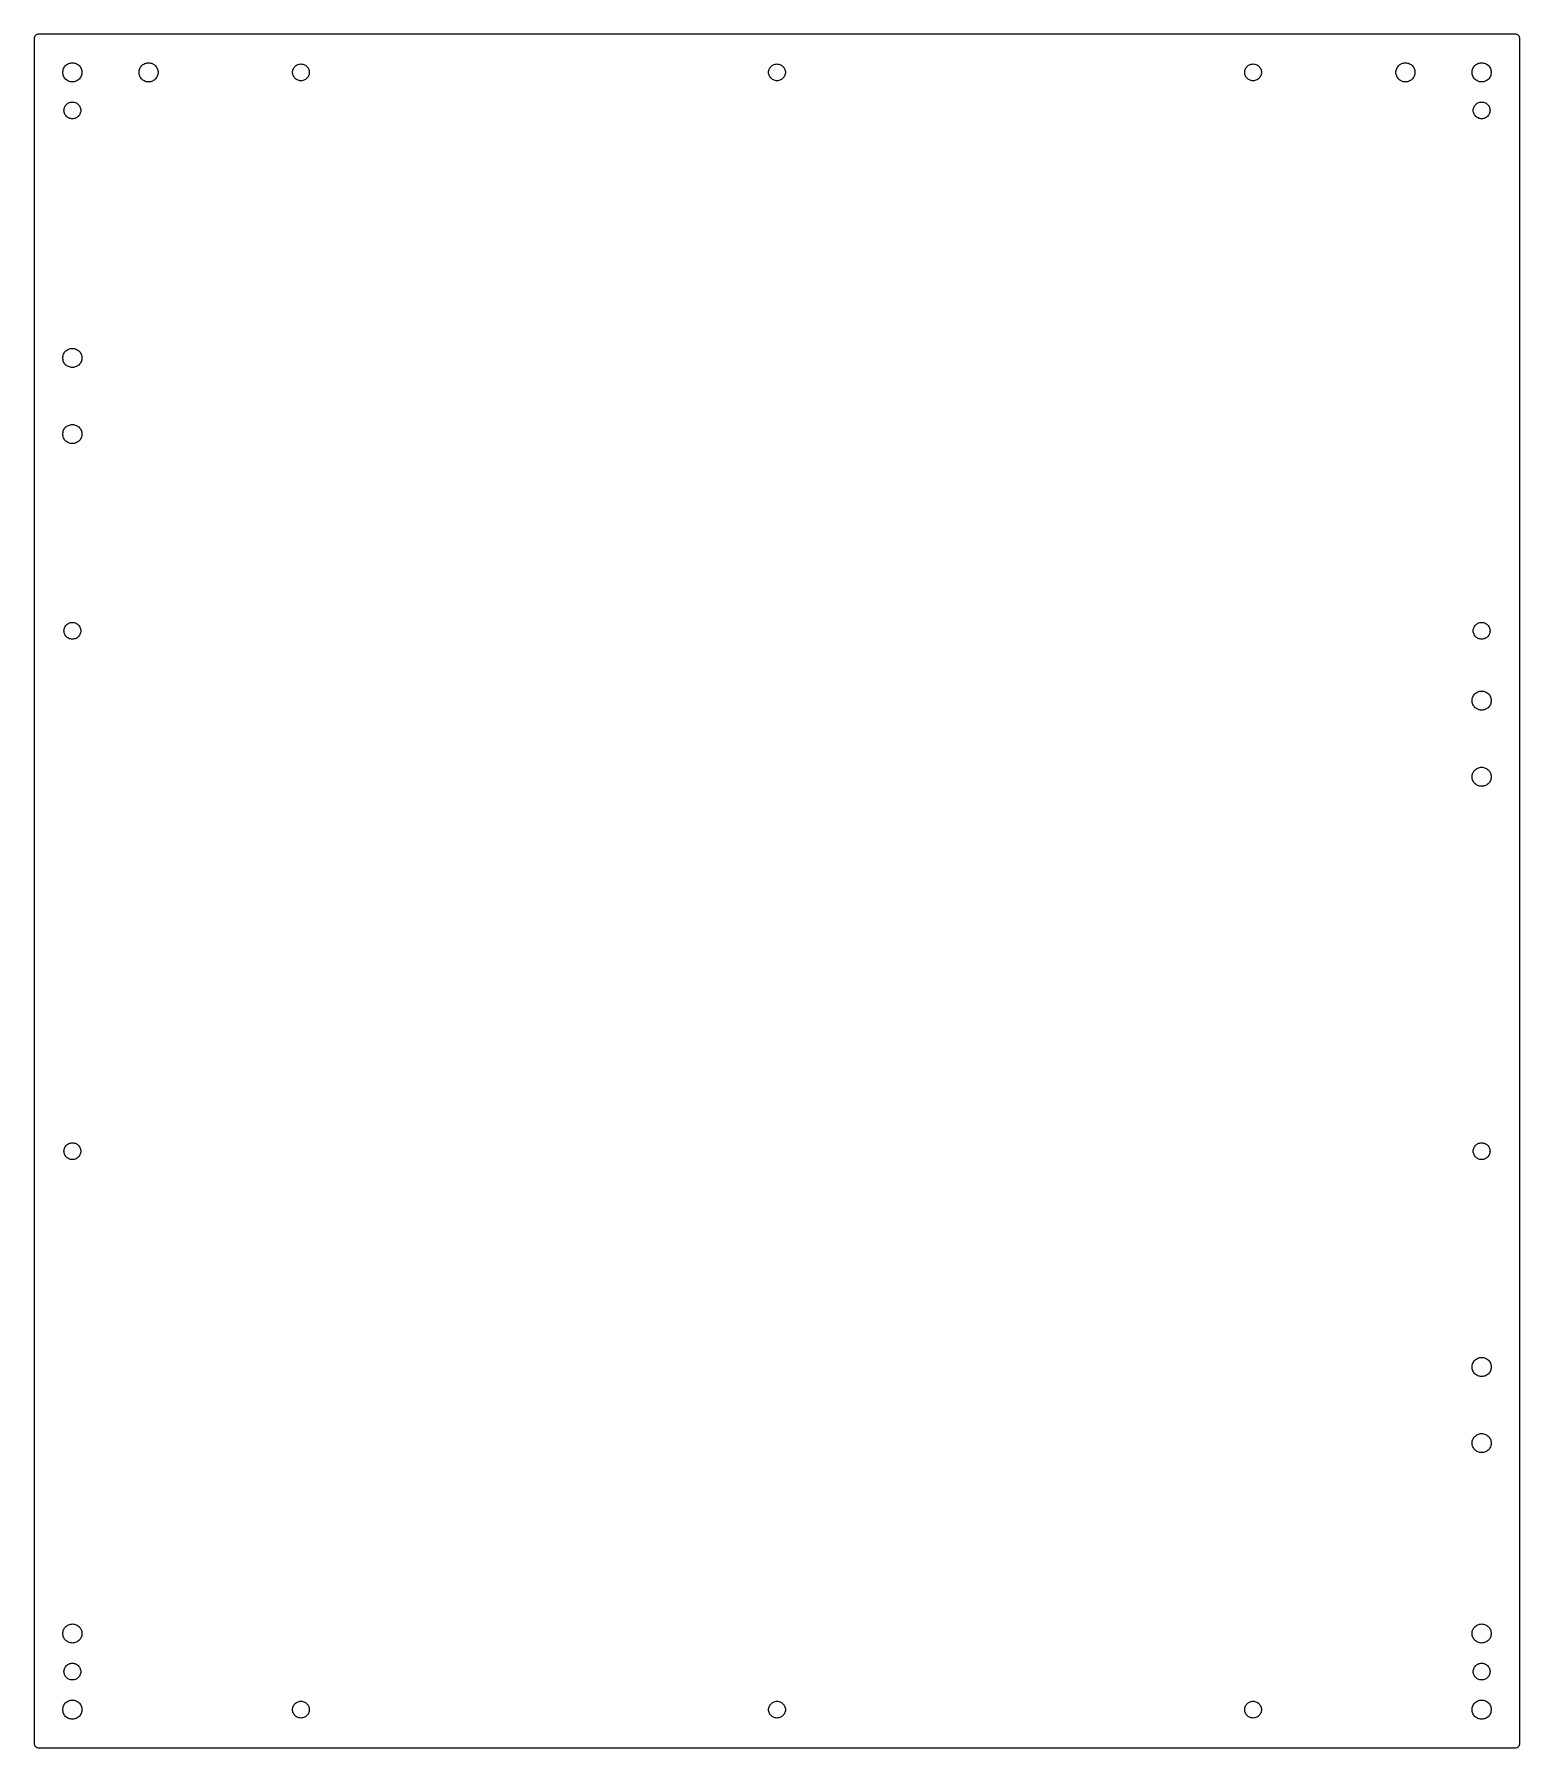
# Model space of a CAD drawing. Header units: metres. Extents: x -195 to 195, y -225 to 225.
import ezdxf

# ---------------------------------------------------------------- set-up
doc = ezdxf.new("R2010")
doc.units = ezdxf.units.M

msp = doc.modelspace()

# ---------------------------------------------------------------- linework, layer by layer
for p, q in [((-194, 225), (-194.223, 224.975)), ((194, 225), (-194, 225)), ((194.223, 224.975), (194, 225)), ((-194.975, 224.223), (-195, 224)), ((-195, 224), (-195, -224)), ((-194.901, 224.434), (-194.975, 224.223)), ((-194.782, 224.623), (-194.901, 224.434)), ((-194.623, 224.782), (-194.782, 224.623)), ((-194.434, 224.901), (-194.623, 224.782)), ((-194.223, 224.975), (-194.434, 224.901)), ((194.434, 224.901), (194.223, 224.975)), ((194.623, 224.782), (194.434, 224.901)), ((194.782, 224.623), (194.623, 224.782)), ((194.901, 224.434), (194.782, 224.623)), ((194.975, 224.223), (194.901, 224.434)), ((195, 224), (194.975, 224.223)), ((195, -224), (195, 224)), ((-187.381, 215.774), (-187.287, 216.018)), ((-187.287, 216.018), (-187.168, 216.252)), ((-187.168, 216.252), (-187.025, 216.471)), ((-187.025, 216.471), (-186.86, 216.675)), ((-186.86, 216.675), (-186.675, 216.86)), ((-186.675, 216.86), (-186.471, 217.025)), ((-186.471, 217.025), (-186.252, 217.168)), ((-186.252, 217.168), (-186.018, 217.287)), ((-186.018, 217.287), (-185.774, 217.381)), ((-185.774, 217.381), (-185.52, 217.449)), ((-185.52, 217.449), (-185.262, 217.49)), ((-185.262, 217.49), (-185, 217.503)), ((-185, 217.503), (-184.738, 217.49)), ((-184.738, 217.49), (-184.48, 217.449)), ((-184.48, 217.449), (-184.226, 217.381)), ((-184.226, 217.381), (-183.982, 217.287)), ((-183.982, 217.287), (-183.748, 217.168)), ((-183.748, 217.168), (-183.529, 217.025)), ((-183.529, 217.025), (-183.325, 216.86)), ((-183.325, 216.86), (-183.14, 216.675)), ((-183.14, 216.675), (-182.975, 216.471)), ((-182.975, 216.471), (-182.832, 216.252)), ((-182.832, 216.252), (-182.713, 216.018)), ((-182.713, 216.018), (-182.619, 215.774)), ((-167.381, 215.774), (-167.287, 216.018)), ((-167.287, 216.018), (-167.168, 216.252)), ((-167.168, 216.252), (-167.025, 216.471)), ((-167.025, 216.471), (-166.86, 216.675)), ((-166.86, 216.675), (-166.675, 216.86)), ((-166.675, 216.86), (-166.471, 217.025)), ((-166.471, 217.025), (-166.252, 217.168)), ((-166.252, 217.168), (-166.018, 217.287)), ((-166.018, 217.287), (-165.774, 217.381)), ((-165.774, 217.381), (-165.52, 217.449)), ((-165.52, 217.449), (-165.262, 217.49)), ((-165.262, 217.49), (-165, 217.503)), ((-165, 217.503), (-164.738, 217.49)), ((-164.738, 217.49), (-164.48, 217.449)), ((-164.48, 217.449), (-164.226, 217.381)), ((-164.226, 217.381), (-163.982, 217.287)), ((-163.982, 217.287), (-163.748, 217.168)), ((-163.748, 217.168), (-163.529, 217.025)), ((-163.529, 217.025), (-163.325, 216.86)), ((-163.325, 216.86), (-163.14, 216.675)), ((-163.14, 216.675), (-162.975, 216.471)), ((-162.975, 216.471), (-162.832, 216.252)), ((-162.832, 216.252), (-162.713, 216.018)), ((-162.713, 216.018), (-162.619, 215.774)), ((-126.985, 215.956), (-126.866, 216.172)), ((-126.866, 216.172), (-126.723, 216.374)), ((-126.723, 216.374), (-126.558, 216.558)), ((-126.558, 216.558), (-126.374, 216.723)), ((-126.374, 216.723), (-126.172, 216.866)), ((-126.172, 216.866), (-125.956, 216.985)), ((-125.956, 216.985), (-125.728, 217.08)), ((-125.728, 217.08), (-125.49, 217.148)), ((-125.49, 217.148), (-125.247, 217.19)), ((-125.247, 217.19), (-125, 217.203)), ((-125, 217.203), (-124.753, 217.19)), ((-124.753, 217.19), (-124.51, 217.148)), ((-124.51, 217.148), (-124.272, 217.08)), ((-124.272, 217.08), (-124.044, 216.985)), ((-124.044, 216.985), (-123.828, 216.866)), ((-123.828, 216.866), (-123.626, 216.723)), ((-123.626, 216.723), (-123.442, 216.558)), ((-123.442, 216.558), (-123.277, 216.374)), ((-123.277, 216.374), (-123.134, 216.172)), ((-123.134, 216.172), (-123.015, 215.956)), ((-1.98526, 215.956), (-1.86574, 216.172)), ((-1.86574, 216.172), (-1.72275, 216.374)), ((-1.72275, 216.374), (-1.55809, 216.558)), ((-1.55809, 216.558), (-1.37384, 216.723)), ((-1.37384, 216.723), (-1.17232, 216.866)), ((-1.17232, 216.866), (-0.95605, 216.985)), ((-0.95605, 216.985), (-0.72777, 217.08)), ((-0.72777, 217.08), (-0.49033, 217.148)), ((-0.49033, 217.148), (-0.24672, 217.19)), ((-0.24672, 217.19), (0, 217.203)), ((0, 217.203), (0.2467, 217.19)), ((0.2467, 217.19), (0.49031, 217.148)), ((0.49031, 217.148), (0.72775, 217.08)), ((0.72775, 217.08), (0.95604, 216.985)), ((0.95604, 216.985), (1.1723, 216.866)), ((1.1723, 216.866), (1.37383, 216.723)), ((1.37383, 216.723), (1.55807, 216.558)), ((1.55807, 216.558), (1.72273, 216.374)), ((1.72273, 216.374), (1.86572, 216.172)), ((1.86572, 216.172), (1.98524, 215.956)), ((123.015, 215.956), (123.134, 216.172)), ((123.134, 216.172), (123.277, 216.374)), ((123.277, 216.374), (123.442, 216.558)), ((123.442, 216.558), (123.626, 216.723)), ((123.626, 216.723), (123.828, 216.866)), ((123.828, 216.866), (124.044, 216.985)), ((124.044, 216.985), (124.272, 217.08)), ((124.272, 217.08), (124.51, 217.148)), ((124.51, 217.148), (124.753, 217.19)), ((124.753, 217.19), (125, 217.203)), ((125, 217.203), (125.247, 217.19)), ((125.247, 217.19), (125.49, 217.148)), ((125.49, 217.148), (125.728, 217.08)), ((125.728, 217.08), (125.956, 216.985)), ((125.956, 216.985), (126.172, 216.866)), ((126.172, 216.866), (126.374, 216.723)), ((126.374, 216.723), (126.558, 216.558)), ((126.558, 216.558), (126.723, 216.374)), ((126.723, 216.374), (126.866, 216.172)), ((126.866, 216.172), (126.985, 215.956)), ((162.619, 215.774), (162.713, 216.018)), ((162.713, 216.018), (162.832, 216.252)), ((162.832, 216.252), (162.975, 216.471)), ((162.975, 216.471), (163.14, 216.675)), ((163.14, 216.675), (163.325, 216.86)), ((163.325, 216.86), (163.529, 217.025)), ((163.529, 217.025), (163.748, 217.168)), ((163.748, 217.168), (163.982, 217.287)), ((163.982, 217.287), (164.226, 217.381)), ((164.226, 217.381), (164.48, 217.449)), ((164.48, 217.449), (164.738, 217.49)), ((164.738, 217.49), (165, 217.503)), ((165, 217.503), (165.262, 217.49)), ((165.262, 217.49), (165.52, 217.449)), ((165.52, 217.449), (165.774, 217.381)), ((165.774, 217.381), (166.018, 217.287)), ((166.018, 217.287), (166.252, 217.168)), ((166.252, 217.168), (166.471, 217.025)), ((166.471, 217.025), (166.675, 216.86)), ((166.675, 216.86), (166.86, 216.675)), ((166.86, 216.675), (167.025, 216.471)), ((167.025, 216.471), (167.168, 216.252)), ((167.168, 216.252), (167.287, 216.018)), ((167.287, 216.018), (167.381, 215.774)), ((182.619, 215.774), (182.713, 216.018)), ((182.713, 216.018), (182.832, 216.252)), ((182.832, 216.252), (182.975, 216.471)), ((182.975, 216.471), (183.14, 216.675)), ((183.14, 216.675), (183.325, 216.86)), ((183.325, 216.86), (183.529, 217.025)), ((183.529, 217.025), (183.748, 217.168)), ((183.748, 217.168), (183.982, 217.287)), ((183.982, 217.287), (184.226, 217.381)), ((184.226, 217.381), (184.48, 217.449)), ((184.48, 217.449), (184.738, 217.49)), ((184.738, 217.49), (185, 217.503)), ((185, 217.503), (185.262, 217.49)), ((185.262, 217.49), (185.52, 217.449)), ((185.52, 217.449), (185.774, 217.381)), ((185.774, 217.381), (186.018, 217.287)), ((186.018, 217.287), (186.252, 217.168)), ((186.252, 217.168), (186.471, 217.025)), ((186.471, 217.025), (186.675, 216.86)), ((186.675, 216.86), (186.86, 216.675)), ((186.86, 216.675), (187.025, 216.471)), ((187.025, 216.471), (187.168, 216.252)), ((187.168, 216.252), (187.287, 216.018)), ((187.287, 216.018), (187.381, 215.774)), ((-187.503, 215), (-187.49, 215.262)), ((-187.49, 214.738), (-187.503, 215)), ((-187.49, 215.262), (-187.449, 215.52)), ((-187.449, 214.48), (-187.49, 214.738)), ((-187.449, 215.52), (-187.381, 215.774)), ((-187.381, 214.226), (-187.449, 214.48)), ((-187.287, 213.982), (-187.381, 214.226)), ((-187.168, 213.748), (-187.287, 213.982)), ((-187.025, 213.529), (-187.168, 213.748)), ((-186.86, 213.325), (-187.025, 213.529)), ((-186.675, 213.14), (-186.86, 213.325)), ((-186.471, 212.975), (-186.675, 213.14)), ((-186.252, 212.832), (-186.471, 212.975)), ((-186.018, 212.713), (-186.252, 212.832)), ((-185.774, 212.619), (-186.018, 212.713)), ((-185.52, 212.551), (-185.774, 212.619)), ((-185.262, 212.51), (-185.52, 212.551)), ((-185, 212.497), (-185.262, 212.51)), ((-184.738, 212.51), (-185, 212.497)), ((-184.48, 212.551), (-184.738, 212.51)), ((-184.226, 212.619), (-184.48, 212.551)), ((-183.982, 212.713), (-184.226, 212.619)), ((-183.748, 212.832), (-183.982, 212.713)), ((-183.529, 212.975), (-183.748, 212.832)), ((-183.325, 213.14), (-183.529, 212.975)), ((-183.14, 213.325), (-183.325, 213.14)), ((-182.975, 213.529), (-183.14, 213.325)), ((-182.832, 213.748), (-182.975, 213.529)), ((-182.713, 213.982), (-182.832, 213.748)), ((-182.619, 214.226), (-182.713, 213.982)), ((-182.619, 215.774), (-182.551, 215.52)), ((-182.551, 214.48), (-182.619, 214.226)), ((-182.551, 215.52), (-182.51, 215.262)), ((-182.51, 214.738), (-182.551, 214.48)), ((-182.51, 215.262), (-182.497, 215)), ((-182.497, 215), (-182.51, 214.738)), ((-167.503, 215), (-167.49, 215.262)), ((-167.49, 214.738), (-167.503, 215)), ((-167.49, 215.262), (-167.449, 215.52)), ((-167.449, 214.48), (-167.49, 214.738)), ((-167.449, 215.52), (-167.381, 215.774)), ((-167.381, 214.226), (-167.449, 214.48)), ((-167.287, 213.982), (-167.381, 214.226)), ((-167.168, 213.748), (-167.287, 213.982)), ((-167.025, 213.529), (-167.168, 213.748)), ((-166.86, 213.325), (-167.025, 213.529)), ((-166.675, 213.14), (-166.86, 213.325)), ((-166.471, 212.975), (-166.675, 213.14)), ((-166.252, 212.832), (-166.471, 212.975)), ((-166.018, 212.713), (-166.252, 212.832)), ((-165.774, 212.619), (-166.018, 212.713)), ((-165.52, 212.551), (-165.774, 212.619)), ((-165.262, 212.51), (-165.52, 212.551)), ((-165, 212.497), (-165.262, 212.51)), ((-164.738, 212.51), (-165, 212.497)), ((-164.48, 212.551), (-164.738, 212.51)), ((-164.226, 212.619), (-164.48, 212.551)), ((-163.982, 212.713), (-164.226, 212.619)), ((-163.748, 212.832), (-163.982, 212.713)), ((-163.529, 212.975), (-163.748, 212.832)), ((-163.325, 213.14), (-163.529, 212.975)), ((-163.14, 213.325), (-163.325, 213.14)), ((-162.975, 213.529), (-163.14, 213.325)), ((-162.832, 213.748), (-162.975, 213.529)), ((-162.713, 213.982), (-162.832, 213.748)), ((-162.619, 214.226), (-162.713, 213.982)), ((-162.619, 215.774), (-162.551, 215.52)), ((-162.551, 214.48), (-162.619, 214.226)), ((-162.551, 215.52), (-162.51, 215.262)), ((-162.51, 214.738), (-162.551, 214.48)), ((-162.51, 215.262), (-162.497, 215)), ((-162.497, 215), (-162.51, 214.738)), ((-127.203, 215), (-127.19, 215.247)), ((-127.19, 214.753), (-127.203, 215)), ((-127.19, 215.247), (-127.148, 215.49)), ((-127.148, 214.51), (-127.19, 214.753)), ((-127.148, 215.49), (-127.08, 215.728)), ((-127.08, 214.272), (-127.148, 214.51)), ((-127.08, 215.728), (-126.985, 215.956)), ((-126.985, 214.044), (-127.08, 214.272)), ((-126.866, 213.828), (-126.985, 214.044)), ((-126.723, 213.626), (-126.866, 213.828)), ((-126.558, 213.442), (-126.723, 213.626)), ((-126.374, 213.277), (-126.558, 213.442)), ((-126.172, 213.134), (-126.374, 213.277)), ((-125.956, 213.015), (-126.172, 213.134)), ((-125.728, 212.92), (-125.956, 213.015)), ((-125.49, 212.852), (-125.728, 212.92)), ((-125.247, 212.81), (-125.49, 212.852)), ((-125, 212.797), (-125.247, 212.81)), ((-124.753, 212.81), (-125, 212.797)), ((-124.51, 212.852), (-124.753, 212.81)), ((-124.272, 212.92), (-124.51, 212.852)), ((-124.044, 213.015), (-124.272, 212.92)), ((-123.828, 213.134), (-124.044, 213.015)), ((-123.626, 213.277), (-123.828, 213.134)), ((-123.442, 213.442), (-123.626, 213.277)), ((-123.277, 213.626), (-123.442, 213.442)), ((-123.134, 213.828), (-123.277, 213.626)), ((-123.015, 214.044), (-123.134, 213.828)), ((-123.015, 215.956), (-122.92, 215.728)), ((-122.92, 214.272), (-123.015, 214.044)), ((-122.92, 215.728), (-122.852, 215.49)), ((-122.852, 214.51), (-122.92, 214.272)), ((-122.852, 215.49), (-122.81, 215.247)), ((-122.81, 214.753), (-122.852, 214.51)), ((-122.81, 215.247), (-122.797, 215)), ((-122.797, 215), (-122.81, 214.753)), ((-2.20348, 215), (-2.18962, 215.247)), ((-2.18962, 214.753), (-2.20348, 215)), ((-2.18962, 215.247), (-2.14822, 215.49)), ((-2.14822, 214.51), (-2.18962, 214.753)), ((-2.14822, 215.49), (-2.07982, 215.728)), ((-2.07982, 214.272), (-2.14822, 214.51)), ((-2.07982, 215.728), (-1.98526, 215.956)), ((-1.98526, 214.044), (-2.07982, 214.272)), ((-1.86574, 213.828), (-1.98526, 214.044)), ((-1.72275, 213.626), (-1.86574, 213.828)), ((-1.55809, 213.442), (-1.72275, 213.626)), ((-1.37384, 213.277), (-1.55809, 213.442)), ((-1.17232, 213.134), (-1.37384, 213.277)), ((-0.95605, 213.015), (-1.17232, 213.134)), ((-0.72777, 212.92), (-0.95605, 213.015)), ((-0.49033, 212.852), (-0.72777, 212.92)), ((-0.24672, 212.81), (-0.49033, 212.852)), ((0, 212.797), (-0.24672, 212.81)), ((0.2467, 212.81), (0, 212.797)), ((0.49031, 212.852), (0.2467, 212.81)), ((0.72775, 212.92), (0.49031, 212.852)), ((0.95604, 213.015), (0.72775, 212.92)), ((1.1723, 213.134), (0.95604, 213.015)), ((1.37383, 213.277), (1.1723, 213.134)), ((1.55807, 213.442), (1.37383, 213.277)), ((1.72273, 213.626), (1.55807, 213.442)), ((1.86572, 213.828), (1.72273, 213.626)), ((1.98524, 214.044), (1.86572, 213.828)), ((1.98524, 215.956), (2.0798, 215.728)), ((2.0798, 214.272), (1.98524, 214.044)), ((2.0798, 215.728), (2.14821, 215.49)), ((2.14821, 214.51), (2.0798, 214.272)), ((2.14821, 215.49), (2.18961, 215.247)), ((2.18961, 214.753), (2.14821, 214.51)), ((2.18961, 215.247), (2.20346, 215)), ((2.20346, 215), (2.18961, 214.753)), ((122.797, 215), (122.81, 215.247)), ((122.81, 214.753), (122.797, 215)), ((122.81, 215.247), (122.852, 215.49)), ((122.852, 214.51), (122.81, 214.753)), ((122.852, 215.49), (122.92, 215.728)), ((122.92, 214.272), (122.852, 214.51)), ((122.92, 215.728), (123.015, 215.956)), ((123.015, 214.044), (122.92, 214.272)), ((123.134, 213.828), (123.015, 214.044)), ((123.277, 213.626), (123.134, 213.828)), ((123.442, 213.442), (123.277, 213.626)), ((123.626, 213.277), (123.442, 213.442)), ((123.828, 213.134), (123.626, 213.277)), ((124.044, 213.015), (123.828, 213.134)), ((124.272, 212.92), (124.044, 213.015)), ((124.51, 212.852), (124.272, 212.92)), ((124.753, 212.81), (124.51, 212.852)), ((125, 212.797), (124.753, 212.81)), ((125.247, 212.81), (125, 212.797)), ((125.49, 212.852), (125.247, 212.81)), ((125.728, 212.92), (125.49, 212.852)), ((125.956, 213.015), (125.728, 212.92)), ((126.172, 213.134), (125.956, 213.015)), ((126.374, 213.277), (126.172, 213.134)), ((126.558, 213.442), (126.374, 213.277)), ((126.723, 213.626), (126.558, 213.442)), ((126.866, 213.828), (126.723, 213.626)), ((126.985, 214.044), (126.866, 213.828)), ((126.985, 215.956), (127.08, 215.728)), ((127.08, 214.272), (126.985, 214.044)), ((127.08, 215.728), (127.148, 215.49)), ((127.148, 214.51), (127.08, 214.272)), ((127.148, 215.49), (127.19, 215.247)), ((127.19, 214.753), (127.148, 214.51)), ((127.19, 215.247), (127.203, 215)), ((127.203, 215), (127.19, 214.753)), ((162.497, 215), (162.51, 215.262)), ((162.51, 214.738), (162.497, 215)), ((162.51, 215.262), (162.551, 215.52)), ((162.551, 214.48), (162.51, 214.738)), ((162.551, 215.52), (162.619, 215.774)), ((162.619, 214.226), (162.551, 214.48)), ((162.713, 213.982), (162.619, 214.226)), ((162.832, 213.748), (162.713, 213.982)), ((162.975, 213.529), (162.832, 213.748)), ((163.14, 213.325), (162.975, 213.529)), ((163.325, 213.14), (163.14, 213.325)), ((163.529, 212.975), (163.325, 213.14)), ((163.748, 212.832), (163.529, 212.975)), ((163.982, 212.713), (163.748, 212.832)), ((164.226, 212.619), (163.982, 212.713)), ((164.48, 212.551), (164.226, 212.619)), ((164.738, 212.51), (164.48, 212.551)), ((165, 212.497), (164.738, 212.51)), ((165.262, 212.51), (165, 212.497)), ((165.52, 212.551), (165.262, 212.51)), ((165.774, 212.619), (165.52, 212.551)), ((166.018, 212.713), (165.774, 212.619)), ((166.252, 212.832), (166.018, 212.713)), ((166.471, 212.975), (166.252, 212.832)), ((166.675, 213.14), (166.471, 212.975)), ((166.86, 213.325), (166.675, 213.14)), ((167.025, 213.529), (166.86, 213.325)), ((167.168, 213.748), (167.025, 213.529)), ((167.287, 213.982), (167.168, 213.748)), ((167.381, 214.226), (167.287, 213.982)), ((167.381, 215.774), (167.449, 215.52)), ((167.449, 214.48), (167.381, 214.226)), ((167.449, 215.52), (167.49, 215.262)), ((167.49, 214.738), (167.449, 214.48)), ((167.49, 215.262), (167.503, 215)), ((167.503, 215), (167.49, 214.738)), ((182.497, 215), (182.51, 215.262)), ((182.51, 214.738), (182.497, 215)), ((182.51, 215.262), (182.551, 215.52)), ((182.551, 214.48), (182.51, 214.738)), ((182.551, 215.52), (182.619, 215.774)), ((182.619, 214.226), (182.551, 214.48)), ((182.713, 213.982), (182.619, 214.226)), ((182.832, 213.748), (182.713, 213.982)), ((182.975, 213.529), (182.832, 213.748)), ((183.14, 213.325), (182.975, 213.529)), ((183.325, 213.14), (183.14, 213.325)), ((183.529, 212.975), (183.325, 213.14)), ((183.748, 212.832), (183.529, 212.975)), ((183.982, 212.713), (183.748, 212.832)), ((184.226, 212.619), (183.982, 212.713)), ((184.48, 212.551), (184.226, 212.619)), ((184.738, 212.51), (184.48, 212.551)), ((185, 212.497), (184.738, 212.51)), ((185.262, 212.51), (185, 212.497)), ((185.52, 212.551), (185.262, 212.51)), ((185.774, 212.619), (185.52, 212.551)), ((186.018, 212.713), (185.774, 212.619)), ((186.252, 212.832), (186.018, 212.713)), ((186.471, 212.975), (186.252, 212.832)), ((186.675, 213.14), (186.471, 212.975)), ((186.86, 213.325), (186.675, 213.14)), ((187.025, 213.529), (186.86, 213.325)), ((187.168, 213.748), (187.025, 213.529)), ((187.287, 213.982), (187.168, 213.748)), ((187.381, 214.226), (187.287, 213.982)), ((187.381, 215.774), (187.449, 215.52)), ((187.449, 214.48), (187.381, 214.226)), ((187.449, 215.52), (187.49, 215.262)), ((187.49, 214.738), (187.449, 214.48)), ((187.49, 215.262), (187.503, 215)), ((187.503, 215), (187.49, 214.738)), ((-185.956, 206.985), (-185.728, 207.08)), ((-185.728, 207.08), (-185.49, 207.148)), ((-185.49, 207.148), (-185.247, 207.19)), ((-185.247, 207.19), (-185, 207.203)), ((-185, 207.203), (-184.753, 207.19)), ((-184.753, 207.19), (-184.51, 207.148)), ((-184.51, 207.148), (-184.272, 207.08)), ((-184.272, 207.08), (-184.044, 206.985)), ((184.044, 206.985), (184.272, 207.08)), ((184.272, 207.08), (184.51, 207.148)), ((184.51, 207.148), (184.753, 207.19)), ((184.753, 207.19), (185, 207.203)), ((185, 207.203), (185.247, 207.19)), ((185.247, 207.19), (185.49, 207.148)), ((185.49, 207.148), (185.728, 207.08)), ((185.728, 207.08), (185.956, 206.985)), ((-187.203, 205), (-187.19, 205.247)), ((-187.19, 204.753), (-187.203, 205)), ((-187.19, 205.247), (-187.148, 205.49)), ((-187.148, 204.51), (-187.19, 204.753)), ((-187.148, 205.49), (-187.08, 205.728)), ((-187.08, 204.272), (-187.148, 204.51)), ((-187.08, 205.728), (-186.985, 205.956)), ((-186.985, 204.044), (-187.08, 204.272)), ((-186.985, 205.956), (-186.866, 206.172)), ((-186.866, 203.828), (-186.985, 204.044)), ((-186.866, 206.172), (-186.723, 206.374)), ((-186.723, 203.626), (-186.866, 203.828)), ((-186.723, 206.374), (-186.558, 206.558)), ((-186.558, 203.442), (-186.723, 203.626)), ((-186.558, 206.558), (-186.374, 206.723)), ((-186.374, 203.277), (-186.558, 203.442)), ((-186.374, 206.723), (-186.172, 206.866)), ((-186.172, 203.134), (-186.374, 203.277)), ((-186.172, 206.866), (-185.956, 206.985)), ((-185.956, 203.015), (-186.172, 203.134)), ((-185.728, 202.92), (-185.956, 203.015)), ((-185.49, 202.852), (-185.728, 202.92)), ((-185.247, 202.81), (-185.49, 202.852)), ((-185, 202.797), (-185.247, 202.81)), ((-184.753, 202.81), (-185, 202.797)), ((-184.51, 202.852), (-184.753, 202.81)), ((-184.272, 202.92), (-184.51, 202.852)), ((-184.044, 203.015), (-184.272, 202.92)), ((-184.044, 206.985), (-183.828, 206.866)), ((-183.828, 203.134), (-184.044, 203.015)), ((-183.828, 206.866), (-183.626, 206.723)), ((-183.626, 203.277), (-183.828, 203.134)), ((-183.626, 206.723), (-183.442, 206.558)), ((-183.442, 203.442), (-183.626, 203.277)), ((-183.442, 206.558), (-183.277, 206.374)), ((-183.277, 203.626), (-183.442, 203.442)), ((-183.277, 206.374), (-183.134, 206.172)), ((-183.134, 203.828), (-183.277, 203.626)), ((-183.134, 206.172), (-183.015, 205.956)), ((-183.015, 204.044), (-183.134, 203.828)), ((-183.015, 205.956), (-182.92, 205.728)), ((-182.92, 204.272), (-183.015, 204.044)), ((-182.92, 205.728), (-182.852, 205.49)), ((-182.852, 204.51), (-182.92, 204.272)), ((-182.852, 205.49), (-182.81, 205.247)), ((-182.81, 204.753), (-182.852, 204.51)), ((-182.81, 205.247), (-182.797, 205)), ((-182.797, 205), (-182.81, 204.753)), ((182.797, 205), (182.81, 205.247)), ((182.81, 204.753), (182.797, 205)), ((182.81, 205.247), (182.852, 205.49)), ((182.852, 204.51), (182.81, 204.753)), ((182.852, 205.49), (182.92, 205.728)), ((182.92, 204.272), (182.852, 204.51)), ((182.92, 205.728), (183.015, 205.956)), ((183.015, 204.044), (182.92, 204.272)), ((183.015, 205.956), (183.134, 206.172)), ((183.134, 203.828), (183.015, 204.044)), ((183.134, 206.172), (183.277, 206.374)), ((183.277, 203.626), (183.134, 203.828)), ((183.277, 206.374), (183.442, 206.558)), ((183.442, 203.442), (183.277, 203.626)), ((183.442, 206.558), (183.626, 206.723)), ((183.626, 203.277), (183.442, 203.442)), ((183.626, 206.723), (183.828, 206.866)), ((183.828, 203.134), (183.626, 203.277)), ((183.828, 206.866), (184.044, 206.985)), ((184.044, 203.015), (183.828, 203.134)), ((184.272, 202.92), (184.044, 203.015)), ((184.51, 202.852), (184.272, 202.92)), ((184.753, 202.81), (184.51, 202.852)), ((185, 202.797), (184.753, 202.81)), ((185.247, 202.81), (185, 202.797)), ((185.49, 202.852), (185.247, 202.81)), ((185.728, 202.92), (185.49, 202.852)), ((185.956, 203.015), (185.728, 202.92)), ((185.956, 206.985), (186.172, 206.866)), ((186.172, 203.134), (185.956, 203.015)), ((186.172, 206.866), (186.374, 206.723)), ((186.374, 203.277), (186.172, 203.134)), ((186.374, 206.723), (186.558, 206.558)), ((186.558, 203.442), (186.374, 203.277)), ((186.558, 206.558), (186.723, 206.374)), ((186.723, 203.626), (186.558, 203.442)), ((186.723, 206.374), (186.866, 206.172)), ((186.866, 203.828), (186.723, 203.626)), ((186.866, 206.172), (186.985, 205.956)), ((186.985, 204.044), (186.866, 203.828)), ((186.985, 205.956), (187.08, 205.728)), ((187.08, 204.272), (186.985, 204.044)), ((187.08, 205.728), (187.148, 205.49)), ((187.148, 204.51), (187.08, 204.272)), ((187.148, 205.49), (187.19, 205.247)), ((187.19, 204.753), (187.148, 204.51)), ((187.19, 205.247), (187.203, 205)), ((187.203, 205), (187.19, 204.753)), ((-187.503, 140), (-187.49, 140.262)), ((-187.49, 139.738), (-187.503, 140)), ((-187.49, 140.262), (-187.449, 140.52)), ((-187.449, 139.48), (-187.49, 139.738)), ((-187.449, 140.52), (-187.381, 140.774)), ((-187.381, 140.774), (-187.287, 141.018)), ((-187.287, 141.018), (-187.168, 141.252)), ((-187.168, 141.252), (-187.025, 141.471)), ((-187.025, 141.471), (-186.86, 141.675)), ((-186.86, 141.675), (-186.675, 141.86)), ((-186.675, 141.86), (-186.471, 142.025)), ((-186.471, 142.025), (-186.252, 142.168)), ((-186.252, 142.168), (-186.018, 142.287)), ((-186.018, 142.287), (-185.774, 142.381)), ((-185.774, 142.381), (-185.52, 142.449)), ((-185.52, 142.449), (-185.262, 142.49)), ((-185.262, 142.49), (-185, 142.503)), ((-185, 142.503), (-184.738, 142.49)), ((-184.738, 142.49), (-184.48, 142.449)), ((-184.48, 142.449), (-184.226, 142.381)), ((-184.226, 142.381), (-183.982, 142.287)), ((-183.982, 142.287), (-183.748, 142.168)), ((-183.748, 142.168), (-183.529, 142.025)), ((-183.529, 142.025), (-183.325, 141.86)), ((-183.325, 141.86), (-183.14, 141.675)), ((-183.14, 141.675), (-182.975, 141.471)), ((-182.975, 141.471), (-182.832, 141.252)), ((-182.832, 141.252), (-182.713, 141.018)), ((-182.713, 141.018), (-182.619, 140.774)), ((-182.619, 140.774), (-182.551, 140.52)), ((-182.551, 140.52), (-182.51, 140.262)), ((-182.51, 139.738), (-182.551, 139.48)), ((-182.51, 140.262), (-182.497, 140)), ((-182.497, 140), (-182.51, 139.738)), ((-187.381, 139.226), (-187.449, 139.48)), ((-187.287, 138.982), (-187.381, 139.226)), ((-187.168, 138.748), (-187.287, 138.982)), ((-187.025, 138.529), (-187.168, 138.748)), ((-186.86, 138.325), (-187.025, 138.529)), ((-186.675, 138.14), (-186.86, 138.325)), ((-186.471, 137.975), (-186.675, 138.14)), ((-186.252, 137.832), (-186.471, 137.975)), ((-186.018, 137.713), (-186.252, 137.832)), ((-185.774, 137.619), (-186.018, 137.713)), ((-185.52, 137.551), (-185.774, 137.619)), ((-185.262, 137.51), (-185.52, 137.551)), ((-185, 137.497), (-185.262, 137.51)), ((-184.738, 137.51), (-185, 137.497)), ((-184.48, 137.551), (-184.738, 137.51)), ((-184.226, 137.619), (-184.48, 137.551)), ((-183.982, 137.713), (-184.226, 137.619)), ((-183.748, 137.832), (-183.982, 137.713)), ((-183.529, 137.975), (-183.748, 137.832)), ((-183.325, 138.14), (-183.529, 137.975)), ((-183.14, 138.325), (-183.325, 138.14)), ((-182.975, 138.529), (-183.14, 138.325)), ((-182.832, 138.748), (-182.975, 138.529)), ((-182.713, 138.982), (-182.832, 138.748)), ((-182.619, 139.226), (-182.713, 138.982)), ((-182.551, 139.48), (-182.619, 139.226)), ((-187.025, 121.471), (-186.86, 121.675)), ((-186.86, 121.675), (-186.675, 121.86)), ((-186.675, 121.86), (-186.471, 122.025)), ((-186.471, 122.025), (-186.252, 122.168)), ((-186.252, 122.168), (-186.018, 122.287)), ((-186.018, 122.287), (-185.774, 122.381)), ((-185.774, 122.381), (-185.52, 122.449)), ((-185.52, 122.449), (-185.262, 122.49)), ((-185.262, 122.49), (-185, 122.503)), ((-185, 122.503), (-184.738, 122.49)), ((-184.738, 122.49), (-184.48, 122.449)), ((-184.48, 122.449), (-184.226, 122.381)), ((-184.226, 122.381), (-183.982, 122.287)), ((-183.982, 122.287), (-183.748, 122.168)), ((-183.748, 122.168), (-183.529, 122.025)), ((-183.529, 122.025), (-183.325, 121.86)), ((-183.325, 121.86), (-183.14, 121.675)), ((-183.14, 121.675), (-182.975, 121.471)), ((-187.503, 120), (-187.49, 120.262)), ((-187.49, 119.738), (-187.503, 120)), ((-187.49, 120.262), (-187.449, 120.52)), ((-187.449, 119.48), (-187.49, 119.738)), ((-187.449, 120.52), (-187.381, 120.774)), ((-187.381, 119.226), (-187.449, 119.48)), ((-187.381, 120.774), (-187.287, 121.018)), ((-187.287, 118.982), (-187.381, 119.226)), ((-187.287, 121.018), (-187.168, 121.252)), ((-187.168, 118.748), (-187.287, 118.982)), ((-187.168, 121.252), (-187.025, 121.471)), ((-187.025, 118.529), (-187.168, 118.748)), ((-186.86, 118.325), (-187.025, 118.529)), ((-186.675, 118.14), (-186.86, 118.325)), ((-186.471, 117.975), (-186.675, 118.14)), ((-186.252, 117.832), (-186.471, 117.975)), ((-186.018, 117.713), (-186.252, 117.832)), ((-185.774, 117.619), (-186.018, 117.713)), ((-185.52, 117.551), (-185.774, 117.619)), ((-185.262, 117.51), (-185.52, 117.551)), ((-185, 117.497), (-185.262, 117.51)), ((-184.738, 117.51), (-185, 117.497)), ((-184.48, 117.551), (-184.738, 117.51)), ((-184.226, 117.619), (-184.48, 117.551)), ((-183.982, 117.713), (-184.226, 117.619)), ((-183.748, 117.832), (-183.982, 117.713)), ((-183.529, 117.975), (-183.748, 117.832)), ((-183.325, 118.14), (-183.529, 117.975)), ((-183.14, 118.325), (-183.325, 118.14)), ((-182.975, 118.529), (-183.14, 118.325)), ((-182.975, 121.471), (-182.832, 121.252)), ((-182.832, 118.748), (-182.975, 118.529)), ((-182.832, 121.252), (-182.713, 121.018)), ((-182.713, 118.982), (-182.832, 118.748)), ((-182.713, 121.018), (-182.619, 120.774)), ((-182.619, 119.226), (-182.713, 118.982)), ((-182.619, 120.774), (-182.551, 120.52)), ((-182.551, 119.48), (-182.619, 119.226)), ((-182.551, 120.52), (-182.51, 120.262)), ((-182.51, 119.738), (-182.551, 119.48)), ((-182.51, 120.262), (-182.497, 120)), ((-182.497, 120), (-182.51, 119.738)), ((-187.203, 68.3333), (-187.19, 68.58)), ((-187.19, 68.0866), (-187.203, 68.3333)), ((-187.19, 68.58), (-187.148, 68.8236)), ((-187.148, 67.843), (-187.19, 68.0866)), ((-187.148, 68.8236), (-187.08, 69.0611)), ((-187.08, 67.6056), (-187.148, 67.843)), ((-187.08, 69.0611), (-186.985, 69.2894)), ((-186.985, 67.3773), (-187.08, 67.6056)), ((-186.985, 69.2894), (-186.866, 69.5056)), ((-186.866, 69.5056), (-186.723, 69.7072)), ((-186.723, 69.7072), (-186.558, 69.8914)), ((-186.558, 69.8914), (-186.374, 70.0561)), ((-186.374, 70.0561), (-186.172, 70.1991)), ((-186.172, 70.1991), (-185.956, 70.3186)), ((-185.956, 70.3186), (-185.728, 70.4131)), ((-185.728, 70.4131), (-185.49, 70.4816)), ((-185.49, 70.4816), (-185.247, 70.5229)), ((-185.247, 70.5229), (-185, 70.5368)), ((-185, 70.5368), (-184.753, 70.5229)), ((-184.753, 70.5229), (-184.51, 70.4816)), ((-184.51, 70.4816), (-184.272, 70.4131)), ((-184.272, 70.4131), (-184.044, 70.3186)), ((-184.044, 70.3186), (-183.828, 70.1991)), ((-183.828, 70.1991), (-183.626, 70.0561)), ((-183.626, 70.0561), (-183.442, 69.8914)), ((-183.442, 69.8914), (-183.277, 69.7072)), ((-183.277, 69.7072), (-183.134, 69.5056)), ((-183.134, 69.5056), (-183.015, 69.2894)), ((-183.015, 69.2894), (-182.92, 69.0611)), ((-182.92, 67.6056), (-183.015, 67.3773)), ((-182.92, 69.0611), (-182.852, 68.8236)), ((-182.852, 67.843), (-182.92, 67.6056)), ((-182.852, 68.8236), (-182.81, 68.58)), ((-182.81, 68.0866), (-182.852, 67.843)), ((-182.81, 68.58), (-182.797, 68.3333)), ((-182.797, 68.3333), (-182.81, 68.0866)), ((182.797, 68.3333), (182.81, 68.58)), ((182.81, 68.0866), (182.797, 68.3333)), ((182.81, 68.58), (182.852, 68.8236)), ((182.852, 67.843), (182.81, 68.0866)), ((182.852, 68.8236), (182.92, 69.0611)), ((182.92, 67.6056), (182.852, 67.843)), ((182.92, 69.0611), (183.015, 69.2894)), ((183.015, 67.3773), (182.92, 67.6056)), ((183.015, 69.2894), (183.134, 69.5056)), ((183.134, 69.5056), (183.277, 69.7072)), ((183.277, 69.7072), (183.442, 69.8914)), ((183.442, 69.8914), (183.626, 70.0561)), ((183.626, 70.0561), (183.828, 70.1991)), ((183.828, 70.1991), (184.044, 70.3186)), ((184.044, 70.3186), (184.272, 70.4131)), ((184.272, 70.4131), (184.51, 70.4816)), ((184.51, 70.4816), (184.753, 70.5229)), ((184.753, 70.5229), (185, 70.5368)), ((185, 70.5368), (185.247, 70.5229)), ((185.247, 70.5229), (185.49, 70.4816)), ((185.49, 70.4816), (185.728, 70.4131)), ((185.728, 70.4131), (185.956, 70.3186)), ((185.956, 70.3186), (186.172, 70.1991)), ((186.172, 70.1991), (186.374, 70.0561)), ((186.374, 70.0561), (186.558, 69.8914)), ((186.558, 69.8914), (186.723, 69.7072)), ((186.723, 69.7072), (186.866, 69.5056)), ((186.866, 69.5056), (186.985, 69.2894)), ((186.985, 69.2894), (187.08, 69.0611)), ((187.08, 67.6056), (186.985, 67.3773)), ((187.08, 69.0611), (187.148, 68.8236)), ((187.148, 67.843), (187.08, 67.6056)), ((187.148, 68.8236), (187.19, 68.58)), ((187.19, 68.0866), (187.148, 67.843)), ((187.19, 68.58), (187.203, 68.3333)), ((187.203, 68.3333), (187.19, 68.0866)), ((-186.866, 67.161), (-186.985, 67.3773)), ((-186.723, 66.9595), (-186.866, 67.161)), ((-186.558, 66.7752), (-186.723, 66.9595)), ((-186.374, 66.6106), (-186.558, 66.7752)), ((-186.172, 66.4676), (-186.374, 66.6106)), ((-185.956, 66.3481), (-186.172, 66.4676)), ((-185.728, 66.2535), (-185.956, 66.3481)), ((-185.49, 66.1851), (-185.728, 66.2535)), ((-185.247, 66.1437), (-185.49, 66.1851)), ((-185, 66.1299), (-185.247, 66.1437)), ((-184.753, 66.1437), (-185, 66.1299)), ((-184.51, 66.1851), (-184.753, 66.1437)), ((-184.272, 66.2535), (-184.51, 66.1851)), ((-184.044, 66.3481), (-184.272, 66.2535)), ((-183.828, 66.4676), (-184.044, 66.3481)), ((-183.626, 66.6106), (-183.828, 66.4676)), ((-183.442, 66.7752), (-183.626, 66.6106)), ((-183.277, 66.9595), (-183.442, 66.7752)), ((-183.134, 67.161), (-183.277, 66.9595)), ((-183.015, 67.3773), (-183.134, 67.161)), ((183.134, 67.161), (183.015, 67.3773)), ((183.277, 66.9595), (183.134, 67.161)), ((183.442, 66.7752), (183.277, 66.9595)), ((183.626, 66.6106), (183.442, 66.7752)), ((183.828, 66.4676), (183.626, 66.6106)), ((184.044, 66.3481), (183.828, 66.4676)), ((184.272, 66.2535), (184.044, 66.3481)), ((184.51, 66.1851), (184.272, 66.2535)), ((184.753, 66.1437), (184.51, 66.1851)), ((185, 66.1299), (184.753, 66.1437)), ((185.247, 66.1437), (185, 66.1299)), ((185.49, 66.1851), (185.247, 66.1437)), ((185.728, 66.2535), (185.49, 66.1851)), ((185.956, 66.3481), (185.728, 66.2535)), ((186.172, 66.4676), (185.956, 66.3481)), ((186.374, 66.6106), (186.172, 66.4676)), ((186.558, 66.7752), (186.374, 66.6106)), ((186.723, 66.9595), (186.558, 66.7752)), ((186.866, 67.161), (186.723, 66.9595)), ((186.985, 67.3773), (186.866, 67.161)), ((182.497, 50), (182.51, 50.2617)), ((182.51, 49.7383), (182.497, 50)), ((182.51, 50.2617), (182.551, 50.5205)), ((182.551, 49.4795), (182.51, 49.7383)), ((182.551, 50.5205), (182.619, 50.7736)), ((182.619, 50.7736), (182.713, 51.0182)), ((182.713, 51.0182), (182.832, 51.2517)), ((182.832, 51.2517), (182.975, 51.4715)), ((182.975, 51.4715), (183.14, 51.6751)), ((183.14, 51.6751), (183.325, 51.8604)), ((183.325, 51.8604), (183.529, 52.0253)), ((183.529, 52.0253), (183.748, 52.168)), ((183.748, 52.168), (183.982, 52.287)), ((183.982, 52.287), (184.226, 52.3809)), ((184.226, 52.3809), (184.48, 52.4487)), ((184.48, 52.4487), (184.738, 52.4897)), ((184.738, 52.4897), (185, 52.5034)), ((185, 52.5034), (185.262, 52.4897)), ((185.262, 52.4897), (185.52, 52.4487)), ((185.52, 52.4487), (185.774, 52.3809)), ((185.774, 52.3809), (186.018, 52.287)), ((186.018, 52.287), (186.252, 52.168)), ((186.252, 52.168), (186.471, 52.0253)), ((186.471, 52.0253), (186.675, 51.8604)), ((186.675, 51.8604), (186.86, 51.6751)), ((186.86, 51.6751), (187.025, 51.4715)), ((187.025, 51.4715), (187.168, 51.2517)), ((187.168, 51.2517), (187.287, 51.0182)), ((187.287, 51.0182), (187.381, 50.7736)), ((187.381, 50.7736), (187.449, 50.5205)), ((187.449, 50.5205), (187.49, 50.2617)), ((187.49, 49.7383), (187.449, 49.4795)), ((187.49, 50.2617), (187.503, 50)), ((187.503, 50), (187.49, 49.7383)), ((182.619, 49.2264), (182.551, 49.4795)), ((182.713, 48.9818), (182.619, 49.2264)), ((182.832, 48.7483), (182.713, 48.9818)), ((182.975, 48.5285), (182.832, 48.7483)), ((183.14, 48.3249), (182.975, 48.5285)), ((183.325, 48.1396), (183.14, 48.3249)), ((183.529, 47.9747), (183.325, 48.1396)), ((183.748, 47.832), (183.529, 47.9747)), ((183.982, 47.713), (183.748, 47.832)), ((184.226, 47.6191), (183.982, 47.713)), ((184.48, 47.5513), (184.226, 47.6191)), ((184.738, 47.5103), (184.48, 47.5513)), ((185, 47.4966), (184.738, 47.5103)), ((185.262, 47.5103), (185, 47.4966)), ((185.52, 47.5513), (185.262, 47.5103)), ((185.774, 47.6191), (185.52, 47.5513)), ((186.018, 47.713), (185.774, 47.6191)), ((186.252, 47.832), (186.018, 47.713)), ((186.471, 47.9747), (186.252, 47.832)), ((186.675, 48.1396), (186.471, 47.9747)), ((186.86, 48.3249), (186.675, 48.1396)), ((187.025, 48.5285), (186.86, 48.3249)), ((187.168, 48.7483), (187.025, 48.5285)), ((187.287, 48.9818), (187.168, 48.7483)), ((187.381, 49.2264), (187.287, 48.9818)), ((187.449, 49.4795), (187.381, 49.2264)), ((182.975, 31.4715), (183.14, 31.6751)), ((183.14, 31.6751), (183.325, 31.8604)), ((183.325, 31.8604), (183.529, 32.0253)), ((183.529, 32.0253), (183.748, 32.168)), ((183.748, 32.168), (183.982, 32.287)), ((183.982, 32.287), (184.226, 32.3809)), ((184.226, 32.3809), (184.48, 32.4487)), ((184.48, 32.4487), (184.738, 32.4897)), ((184.738, 32.4897), (185, 32.5034)), ((185, 32.5034), (185.262, 32.4897)), ((185.262, 32.4897), (185.52, 32.4487)), ((185.52, 32.4487), (185.774, 32.3809)), ((185.774, 32.3809), (186.018, 32.287)), ((186.018, 32.287), (186.252, 32.168)), ((186.252, 32.168), (186.471, 32.0253)), ((186.471, 32.0253), (186.675, 31.8604)), ((186.675, 31.8604), (186.86, 31.6751)), ((186.86, 31.6751), (187.025, 31.4715)), ((182.497, 30), (182.51, 30.2617)), ((182.51, 29.7383), (182.497, 30)), ((182.51, 30.2617), (182.551, 30.5205)), ((182.551, 29.4795), (182.51, 29.7383)), ((182.551, 30.5205), (182.619, 30.7736)), ((182.619, 29.2264), (182.551, 29.4795)), ((182.619, 30.7736), (182.713, 31.0182)), ((182.713, 28.9818), (182.619, 29.2264)), ((182.713, 31.0182), (182.832, 31.2517)), ((182.832, 28.7483), (182.713, 28.9818)), ((182.832, 31.2517), (182.975, 31.4715)), ((182.975, 28.5285), (182.832, 28.7483)), ((183.14, 28.3249), (182.975, 28.5285)), ((183.325, 28.1396), (183.14, 28.3249)), ((183.529, 27.9747), (183.325, 28.1396)), ((183.748, 27.832), (183.529, 27.9747)), ((183.982, 27.713), (183.748, 27.832)), ((184.226, 27.6191), (183.982, 27.713)), ((184.48, 27.5513), (184.226, 27.6191)), ((184.738, 27.5103), (184.48, 27.5513)), ((185, 27.4966), (184.738, 27.5103)), ((185.262, 27.5103), (185, 27.4966)), ((185.52, 27.5513), (185.262, 27.5103)), ((185.774, 27.6191), (185.52, 27.5513)), ((186.018, 27.713), (185.774, 27.6191)), ((186.252, 27.832), (186.018, 27.713)), ((186.471, 27.9747), (186.252, 27.832)), ((186.675, 28.1396), (186.471, 27.9747)), ((186.86, 28.3249), (186.675, 28.1396)), ((187.025, 28.5285), (186.86, 28.3249)), ((187.025, 31.4715), (187.168, 31.2517)), ((187.168, 28.7483), (187.025, 28.5285)), ((187.168, 31.2517), (187.287, 31.0182)), ((187.287, 28.9818), (187.168, 28.7483)), ((187.287, 31.0182), (187.381, 30.7736)), ((187.381, 29.2264), (187.287, 28.9818)), ((187.381, 30.7736), (187.449, 30.5205)), ((187.449, 29.4795), (187.381, 29.2264)), ((187.449, 30.5205), (187.49, 30.2617)), ((187.49, 29.7383), (187.449, 29.4795)), ((187.49, 30.2617), (187.503, 30)), ((187.503, 30), (187.49, 29.7383)), ((-187.08, -67.6056), (-186.985, -67.3773)), ((-186.985, -67.3773), (-186.866, -67.161)), ((-186.866, -67.161), (-186.723, -66.9595)), ((-186.723, -66.9595), (-186.558, -66.7753)), ((-186.558, -66.7753), (-186.374, -66.6106)), ((-186.374, -66.6106), (-186.172, -66.4676)), ((-186.172, -66.4676), (-185.956, -66.3481)), ((-185.956, -66.3481), (-185.728, -66.2535)), ((-185.728, -66.2535), (-185.49, -66.1851)), ((-185.49, -66.1851), (-185.247, -66.1437)), ((-185.247, -66.1437), (-185, -66.1299)), ((-185, -66.1299), (-184.753, -66.1437)), ((-184.753, -66.1437), (-184.51, -66.1851)), ((-184.51, -66.1851), (-184.272, -66.2535)), ((-184.272, -66.2535), (-184.044, -66.3481)), ((-184.044, -66.3481), (-183.828, -66.4676)), ((-183.828, -66.4676), (-183.626, -66.6106)), ((-183.626, -66.6106), (-183.442, -66.7753)), ((-183.442, -66.7753), (-183.277, -66.9595)), ((-183.277, -66.9595), (-183.134, -67.161)), ((-183.134, -67.161), (-183.015, -67.3773)), ((-183.015, -67.3773), (-182.92, -67.6056)), ((182.92, -67.6056), (183.015, -67.3773)), ((183.015, -67.3773), (183.134, -67.161)), ((183.134, -67.161), (183.277, -66.9595)), ((183.277, -66.9595), (183.442, -66.7753)), ((183.442, -66.7753), (183.626, -66.6106)), ((183.626, -66.6106), (183.828, -66.4676)), ((183.828, -66.4676), (184.044, -66.3481)), ((184.044, -66.3481), (184.272, -66.2535)), ((184.272, -66.2535), (184.51, -66.1851)), ((184.51, -66.1851), (184.753, -66.1437)), ((184.753, -66.1437), (185, -66.1299)), ((185, -66.1299), (185.247, -66.1437)), ((185.247, -66.1437), (185.49, -66.1851)), ((185.49, -66.1851), (185.728, -66.2535)), ((185.728, -66.2535), (185.956, -66.3481)), ((185.956, -66.3481), (186.172, -66.4676)), ((186.172, -66.4676), (186.374, -66.6106)), ((186.374, -66.6106), (186.558, -66.7753)), ((186.558, -66.7753), (186.723, -66.9595)), ((186.723, -66.9595), (186.866, -67.161)), ((186.866, -67.161), (186.985, -67.3773)), ((186.985, -67.3773), (187.08, -67.6056)), ((-187.203, -68.3333), (-187.19, -68.0866)), ((-187.19, -68.58), (-187.203, -68.3333)), ((-187.19, -68.0866), (-187.148, -67.843)), ((-187.148, -68.8237), (-187.19, -68.58)), ((-187.148, -67.843), (-187.08, -67.6056)), ((-187.08, -69.0611), (-187.148, -68.8237)), ((-186.985, -69.2894), (-187.08, -69.0611)), ((-186.866, -69.5057), (-186.985, -69.2894)), ((-186.723, -69.7072), (-186.866, -69.5057)), ((-186.558, -69.8914), (-186.723, -69.7072)), ((-186.374, -70.0561), (-186.558, -69.8914)), ((-186.172, -70.1991), (-186.374, -70.0561)), ((-185.956, -70.3186), (-186.172, -70.1991)), ((-185.728, -70.4132), (-185.956, -70.3186)), ((-185.49, -70.4816), (-185.728, -70.4132)), ((-185.247, -70.5229), (-185.49, -70.4816)), ((-185, -70.5368), (-185.247, -70.5229)), ((-184.753, -70.5229), (-185, -70.5368)), ((-184.51, -70.4816), (-184.753, -70.5229)), ((-184.272, -70.4132), (-184.51, -70.4816)), ((-184.044, -70.3186), (-184.272, -70.4132)), ((-183.828, -70.1991), (-184.044, -70.3186)), ((-183.626, -70.0561), (-183.828, -70.1991)), ((-183.442, -69.8914), (-183.626, -70.0561)), ((-183.277, -69.7072), (-183.442, -69.8914)), ((-183.134, -69.5057), (-183.277, -69.7072)), ((-183.015, -69.2894), (-183.134, -69.5057)), ((-182.92, -69.0611), (-183.015, -69.2894)), ((-182.92, -67.6056), (-182.852, -67.843)), ((-182.852, -68.8237), (-182.92, -69.0611)), ((-182.852, -67.843), (-182.81, -68.0866)), ((-182.81, -68.58), (-182.852, -68.8237)), ((-182.81, -68.0866), (-182.797, -68.3333)), ((-182.797, -68.3333), (-182.81, -68.58)), ((182.797, -68.3333), (182.81, -68.0866)), ((182.81, -68.58), (182.797, -68.3333)), ((182.81, -68.0866), (182.852, -67.843)), ((182.852, -68.8237), (182.81, -68.58)), ((182.852, -67.843), (182.92, -67.6056)), ((182.92, -69.0611), (182.852, -68.8237)), ((183.015, -69.2894), (182.92, -69.0611)), ((183.134, -69.5057), (183.015, -69.2894)), ((183.277, -69.7072), (183.134, -69.5057)), ((183.442, -69.8914), (183.277, -69.7072)), ((183.626, -70.0561), (183.442, -69.8914)), ((183.828, -70.1991), (183.626, -70.0561)), ((184.044, -70.3186), (183.828, -70.1991)), ((184.272, -70.4132), (184.044, -70.3186)), ((184.51, -70.4816), (184.272, -70.4132)), ((184.753, -70.5229), (184.51, -70.4816)), ((185, -70.5368), (184.753, -70.5229)), ((185.247, -70.5229), (185, -70.5368)), ((185.49, -70.4816), (185.247, -70.5229)), ((185.728, -70.4132), (185.49, -70.4816)), ((185.956, -70.3186), (185.728, -70.4132)), ((186.172, -70.1991), (185.956, -70.3186)), ((186.374, -70.0561), (186.172, -70.1991)), ((186.558, -69.8914), (186.374, -70.0561)), ((186.723, -69.7072), (186.558, -69.8914)), ((186.866, -69.5057), (186.723, -69.7072)), ((186.985, -69.2894), (186.866, -69.5057)), ((187.08, -69.0611), (186.985, -69.2894)), ((187.08, -67.6056), (187.148, -67.843)), ((187.148, -68.8237), (187.08, -69.0611)), ((187.148, -67.843), (187.19, -68.0866)), ((187.19, -68.58), (187.148, -68.8237)), ((187.19, -68.0866), (187.203, -68.3333)), ((187.203, -68.3333), (187.19, -68.58)), ((182.497, -125), (182.51, -124.738)), ((182.51, -125.262), (182.497, -125)), ((182.51, -124.738), (182.551, -124.48)), ((182.551, -125.52), (182.51, -125.262)), ((182.551, -124.48), (182.619, -124.226)), ((182.619, -125.774), (182.551, -125.52)), ((182.619, -124.226), (182.713, -123.982)), ((182.713, -126.018), (182.619, -125.774)), ((182.713, -123.982), (182.832, -123.748)), ((182.832, -123.748), (182.975, -123.529)), ((182.975, -123.529), (183.14, -123.325)), ((183.14, -123.325), (183.325, -123.14)), ((183.325, -123.14), (183.529, -122.975)), ((183.529, -122.975), (183.748, -122.832)), ((183.748, -122.832), (183.982, -122.713)), ((183.982, -122.713), (184.226, -122.619)), ((184.226, -122.619), (184.48, -122.551)), ((184.48, -122.551), (184.738, -122.51)), ((184.738, -122.51), (185, -122.497)), ((185, -122.497), (185.262, -122.51)), ((185.262, -122.51), (185.52, -122.551)), ((185.52, -122.551), (185.774, -122.619)), ((185.774, -122.619), (186.018, -122.713)), ((186.018, -122.713), (186.252, -122.832)), ((186.252, -122.832), (186.471, -122.975)), ((186.471, -122.975), (186.675, -123.14)), ((186.675, -123.14), (186.86, -123.325)), ((186.86, -123.325), (187.025, -123.529)), ((187.025, -123.529), (187.168, -123.748)), ((187.168, -123.748), (187.287, -123.982)), ((187.287, -123.982), (187.381, -124.226)), ((187.381, -125.774), (187.287, -126.018)), ((187.381, -124.226), (187.449, -124.48)), ((187.449, -125.52), (187.381, -125.774)), ((187.449, -124.48), (187.49, -124.738)), ((187.49, -125.262), (187.449, -125.52)), ((187.49, -124.738), (187.503, -125)), ((187.503, -125), (187.49, -125.262)), ((182.832, -126.252), (182.713, -126.018)), ((182.975, -126.471), (182.832, -126.252)), ((183.14, -126.675), (182.975, -126.471)), ((183.325, -126.86), (183.14, -126.675)), ((183.529, -127.025), (183.325, -126.86)), ((183.748, -127.168), (183.529, -127.025)), ((183.982, -127.287), (183.748, -127.168)), ((184.226, -127.381), (183.982, -127.287)), ((184.48, -127.449), (184.226, -127.381)), ((184.738, -127.49), (184.48, -127.449)), ((185, -127.503), (184.738, -127.49)), ((185.262, -127.49), (185, -127.503)), ((185.52, -127.449), (185.262, -127.49)), ((185.774, -127.381), (185.52, -127.449)), ((186.018, -127.287), (185.774, -127.381)), ((186.252, -127.168), (186.018, -127.287)), ((186.471, -127.025), (186.252, -127.168)), ((186.675, -126.86), (186.471, -127.025)), ((186.86, -126.675), (186.675, -126.86)), ((187.025, -126.471), (186.86, -126.675)), ((187.168, -126.252), (187.025, -126.471)), ((187.287, -126.018), (187.168, -126.252)), ((182.619, -144.226), (182.713, -143.982)), ((182.713, -143.982), (182.832, -143.748)), ((182.832, -143.748), (182.975, -143.529)), ((182.975, -143.529), (183.14, -143.325)), ((183.14, -143.325), (183.325, -143.14)), ((183.325, -143.14), (183.529, -142.975)), ((183.529, -142.975), (183.748, -142.832)), ((183.748, -142.832), (183.982, -142.713)), ((183.982, -142.713), (184.226, -142.619)), ((184.226, -142.619), (184.48, -142.551)), ((184.48, -142.551), (184.738, -142.51)), ((184.738, -142.51), (185, -142.497)), ((185, -142.497), (185.262, -142.51)), ((185.262, -142.51), (185.52, -142.551)), ((185.52, -142.551), (185.774, -142.619)), ((185.774, -142.619), (186.018, -142.713)), ((186.018, -142.713), (186.252, -142.832)), ((186.252, -142.832), (186.471, -142.975)), ((186.471, -142.975), (186.675, -143.14)), ((186.675, -143.14), (186.86, -143.325)), ((186.86, -143.325), (187.025, -143.529)), ((187.025, -143.529), (187.168, -143.748)), ((187.168, -143.748), (187.287, -143.982)), ((187.287, -143.982), (187.381, -144.226)), ((182.497, -145), (182.51, -144.738)), ((182.51, -145.262), (182.497, -145)), ((182.51, -144.738), (182.551, -144.48)), ((182.551, -145.52), (182.51, -145.262)), ((182.551, -144.48), (182.619, -144.226)), ((182.619, -145.774), (182.551, -145.52)), ((182.713, -146.018), (182.619, -145.774)), ((182.832, -146.252), (182.713, -146.018)), ((182.975, -146.471), (182.832, -146.252)), ((183.14, -146.675), (182.975, -146.471)), ((183.325, -146.86), (183.14, -146.675)), ((183.529, -147.025), (183.325, -146.86)), ((183.748, -147.168), (183.529, -147.025)), ((183.982, -147.287), (183.748, -147.168)), ((184.226, -147.381), (183.982, -147.287)), ((184.48, -147.449), (184.226, -147.381)), ((184.738, -147.49), (184.48, -147.449)), ((185, -147.503), (184.738, -147.49)), ((185.262, -147.49), (185, -147.503)), ((185.52, -147.449), (185.262, -147.49)), ((185.774, -147.381), (185.52, -147.449)), ((186.018, -147.287), (185.774, -147.381)), ((186.252, -147.168), (186.018, -147.287)), ((186.471, -147.025), (186.252, -147.168)), ((186.675, -146.86), (186.471, -147.025)), ((186.86, -146.675), (186.675, -146.86)), ((187.025, -146.471), (186.86, -146.675)), ((187.168, -146.252), (187.025, -146.471)), ((187.287, -146.018), (187.168, -146.252)), ((187.381, -145.774), (187.287, -146.018)), ((187.381, -144.226), (187.449, -144.48)), ((187.449, -145.52), (187.381, -145.774)), ((187.449, -144.48), (187.49, -144.738)), ((187.49, -145.262), (187.449, -145.52)), ((187.49, -144.738), (187.503, -145)), ((187.503, -145), (187.49, -145.262)), ((-187.025, -193.529), (-186.86, -193.325)), ((-186.86, -193.325), (-186.675, -193.14)), ((-186.675, -193.14), (-186.471, -192.975)), ((-186.471, -192.975), (-186.252, -192.832)), ((-186.252, -192.832), (-186.018, -192.713)), ((-186.018, -192.713), (-185.774, -192.619)), ((-185.774, -192.619), (-185.52, -192.551)), ((-185.52, -192.551), (-185.262, -192.51)), ((-185.262, -192.51), (-185, -192.497)), ((-185, -192.497), (-184.738, -192.51)), ((-184.738, -192.51), (-184.48, -192.551)), ((-184.48, -192.551), (-184.226, -192.619)), ((-184.226, -192.619), (-183.982, -192.713)), ((-183.982, -192.713), (-183.748, -192.832)), ((-183.748, -192.832), (-183.529, -192.975)), ((-183.529, -192.975), (-183.325, -193.14)), ((-183.325, -193.14), (-183.14, -193.325)), ((-183.14, -193.325), (-182.975, -193.529)), ((182.975, -193.529), (183.14, -193.325)), ((183.14, -193.325), (183.325, -193.14)), ((183.325, -193.14), (183.529, -192.975)), ((183.529, -192.975), (183.748, -192.832)), ((183.748, -192.832), (183.982, -192.713)), ((183.982, -192.713), (184.226, -192.619)), ((184.226, -192.619), (184.48, -192.551)), ((184.48, -192.551), (184.738, -192.51)), ((184.738, -192.51), (185, -192.497)), ((185, -192.497), (185.262, -192.51)), ((185.262, -192.51), (185.52, -192.551)), ((185.52, -192.551), (185.774, -192.619)), ((185.774, -192.619), (186.018, -192.713)), ((186.018, -192.713), (186.252, -192.832)), ((186.252, -192.832), (186.471, -192.975)), ((186.471, -192.975), (186.675, -193.14)), ((186.675, -193.14), (186.86, -193.325)), ((186.86, -193.325), (187.025, -193.529)), ((-187.503, -195), (-187.49, -194.738)), ((-187.49, -195.262), (-187.503, -195)), ((-187.49, -194.738), (-187.449, -194.48)), ((-187.449, -195.52), (-187.49, -195.262)), ((-187.449, -194.48), (-187.381, -194.226)), ((-187.381, -195.774), (-187.449, -195.52)), ((-187.381, -194.226), (-187.287, -193.982)), ((-187.287, -196.018), (-187.381, -195.774)), ((-187.287, -193.982), (-187.168, -193.748)), ((-187.168, -196.252), (-187.287, -196.018)), ((-187.168, -193.748), (-187.025, -193.529)), ((-187.025, -196.471), (-187.168, -196.252)), ((-186.86, -196.675), (-187.025, -196.471)), ((-186.675, -196.86), (-186.86, -196.675)), ((-186.471, -197.025), (-186.675, -196.86)), ((-186.252, -197.168), (-186.471, -197.025)), ((-186.018, -197.287), (-186.252, -197.168)), ((-185.774, -197.381), (-186.018, -197.287)), ((-185.52, -197.449), (-185.774, -197.381)), ((-185.262, -197.49), (-185.52, -197.449)), ((-185, -197.503), (-185.262, -197.49)), ((-184.738, -197.49), (-185, -197.503)), ((-184.48, -197.449), (-184.738, -197.49)), ((-184.226, -197.381), (-184.48, -197.449)), ((-183.982, -197.287), (-184.226, -197.381)), ((-183.748, -197.168), (-183.982, -197.287)), ((-183.529, -197.025), (-183.748, -197.168)), ((-183.325, -196.86), (-183.529, -197.025)), ((-183.14, -196.675), (-183.325, -196.86)), ((-182.975, -196.471), (-183.14, -196.675)), ((-182.975, -193.529), (-182.832, -193.748)), ((-182.832, -196.252), (-182.975, -196.471)), ((-182.832, -193.748), (-182.713, -193.982)), ((-182.713, -196.018), (-182.832, -196.252)), ((-182.713, -193.982), (-182.619, -194.226)), ((-182.619, -195.774), (-182.713, -196.018)), ((-182.619, -194.226), (-182.551, -194.48)), ((-182.551, -195.52), (-182.619, -195.774)), ((-182.551, -194.48), (-182.51, -194.738)), ((-182.51, -195.262), (-182.551, -195.52)), ((-182.51, -194.738), (-182.497, -195)), ((-182.497, -195), (-182.51, -195.262)), ((182.497, -195), (182.51, -194.738)), ((182.51, -195.262), (182.497, -195)), ((182.51, -194.738), (182.551, -194.48)), ((182.551, -195.52), (182.51, -195.262)), ((182.551, -194.48), (182.619, -194.226)), ((182.619, -195.774), (182.551, -195.52)), ((182.619, -194.226), (182.713, -193.982)), ((182.713, -196.018), (182.619, -195.774)), ((182.713, -193.982), (182.832, -193.748)), ((182.832, -196.252), (182.713, -196.018)), ((182.832, -193.748), (182.975, -193.529)), ((182.975, -196.471), (182.832, -196.252)), ((183.14, -196.675), (182.975, -196.471)), ((183.325, -196.86), (183.14, -196.675)), ((183.529, -197.025), (183.325, -196.86)), ((183.748, -197.168), (183.529, -197.025)), ((183.982, -197.287), (183.748, -197.168)), ((184.226, -197.381), (183.982, -197.287)), ((184.48, -197.449), (184.226, -197.381)), ((184.738, -197.49), (184.48, -197.449)), ((185, -197.503), (184.738, -197.49)), ((185.262, -197.49), (185, -197.503)), ((185.52, -197.449), (185.262, -197.49)), ((185.774, -197.381), (185.52, -197.449)), ((186.018, -197.287), (185.774, -197.381)), ((186.252, -197.168), (186.018, -197.287)), ((186.471, -197.025), (186.252, -197.168)), ((186.675, -196.86), (186.471, -197.025)), ((186.86, -196.675), (186.675, -196.86)), ((187.025, -196.471), (186.86, -196.675)), ((187.025, -193.529), (187.168, -193.748)), ((187.168, -196.252), (187.025, -196.471)), ((187.168, -193.748), (187.287, -193.982)), ((187.287, -196.018), (187.168, -196.252)), ((187.287, -193.982), (187.381, -194.226)), ((187.381, -195.774), (187.287, -196.018)), ((187.381, -194.226), (187.449, -194.48)), ((187.449, -195.52), (187.381, -195.774)), ((187.449, -194.48), (187.49, -194.738)), ((187.49, -195.262), (187.449, -195.52)), ((187.49, -194.738), (187.503, -195)), ((187.503, -195), (187.49, -195.262)), ((-187.203, -205), (-187.19, -204.753)), ((-187.19, -205.247), (-187.203, -205)), ((-187.19, -204.753), (-187.148, -204.51)), ((-187.148, -205.49), (-187.19, -205.247)), ((-187.148, -204.51), (-187.08, -204.272)), ((-187.08, -205.728), (-187.148, -205.49)), ((-187.08, -204.272), (-186.985, -204.044)), ((-186.985, -205.956), (-187.08, -205.728)), ((-186.985, -204.044), (-186.866, -203.828)), ((-186.866, -206.172), (-186.985, -205.956)), ((-186.866, -203.828), (-186.723, -203.626)), ((-186.723, -206.374), (-186.866, -206.172)), ((-186.723, -203.626), (-186.558, -203.442)), ((-186.558, -206.558), (-186.723, -206.374)), ((-186.558, -203.442), (-186.374, -203.277)), ((-186.374, -206.723), (-186.558, -206.558)), ((-186.374, -203.277), (-186.172, -203.134)), ((-186.172, -206.866), (-186.374, -206.723)), ((-186.172, -203.134), (-185.956, -203.015)), ((-185.956, -206.985), (-186.172, -206.866)), ((-185.956, -203.015), (-185.728, -202.92)), ((-185.728, -207.08), (-185.956, -206.985)), ((-185.728, -202.92), (-185.49, -202.852)), ((-185.49, -202.852), (-185.247, -202.81)), ((-185.247, -202.81), (-185, -202.797)), ((-185, -202.797), (-184.753, -202.81)), ((-184.753, -202.81), (-184.51, -202.852)), ((-184.51, -202.852), (-184.272, -202.92)), ((-184.272, -202.92), (-184.044, -203.015)), ((-184.044, -206.985), (-184.272, -207.08)), ((-184.044, -203.015), (-183.828, -203.134)), ((-183.828, -206.866), (-184.044, -206.985)), ((-183.828, -203.134), (-183.626, -203.277)), ((-183.626, -206.723), (-183.828, -206.866)), ((-183.626, -203.277), (-183.442, -203.442)), ((-183.442, -206.558), (-183.626, -206.723)), ((-183.442, -203.442), (-183.277, -203.626)), ((-183.277, -206.374), (-183.442, -206.558)), ((-183.277, -203.626), (-183.134, -203.828)), ((-183.134, -206.172), (-183.277, -206.374)), ((-183.134, -203.828), (-183.015, -204.044)), ((-183.015, -205.956), (-183.134, -206.172)), ((-183.015, -204.044), (-182.92, -204.272)), ((-182.92, -205.728), (-183.015, -205.956)), ((-182.92, -204.272), (-182.852, -204.51)), ((-182.852, -205.49), (-182.92, -205.728)), ((-182.852, -204.51), (-182.81, -204.753)), ((-182.81, -205.247), (-182.852, -205.49)), ((-182.81, -204.753), (-182.797, -205)), ((-182.797, -205), (-182.81, -205.247)), ((182.797, -205), (182.81, -204.753)), ((182.81, -205.247), (182.797, -205)), ((182.81, -204.753), (182.852, -204.51)), ((182.852, -205.49), (182.81, -205.247)), ((182.852, -204.51), (182.92, -204.272)), ((182.92, -205.728), (182.852, -205.49)), ((182.92, -204.272), (183.015, -204.044)), ((183.015, -205.956), (182.92, -205.728)), ((183.015, -204.044), (183.134, -203.828)), ((183.134, -206.172), (183.015, -205.956)), ((183.134, -203.828), (183.277, -203.626)), ((183.277, -206.374), (183.134, -206.172)), ((183.277, -203.626), (183.442, -203.442)), ((183.442, -206.558), (183.277, -206.374)), ((183.442, -203.442), (183.626, -203.277)), ((183.626, -206.723), (183.442, -206.558)), ((183.626, -203.277), (183.828, -203.134)), ((183.828, -206.866), (183.626, -206.723)), ((183.828, -203.134), (184.044, -203.015)), ((184.044, -206.985), (183.828, -206.866)), ((184.044, -203.015), (184.272, -202.92)), ((184.272, -207.08), (184.044, -206.985)), ((184.272, -202.92), (184.51, -202.852)), ((184.51, -202.852), (184.753, -202.81)), ((184.753, -202.81), (185, -202.797)), ((185, -202.797), (185.247, -202.81)), ((185.247, -202.81), (185.49, -202.852)), ((185.49, -202.852), (185.728, -202.92)), ((185.728, -202.92), (185.956, -203.015)), ((185.956, -206.985), (185.728, -207.08)), ((185.956, -203.015), (186.172, -203.134)), ((186.172, -206.866), (185.956, -206.985)), ((186.172, -203.134), (186.374, -203.277)), ((186.374, -206.723), (186.172, -206.866)), ((186.374, -203.277), (186.558, -203.442)), ((186.558, -206.558), (186.374, -206.723)), ((186.558, -203.442), (186.723, -203.626)), ((186.723, -206.374), (186.558, -206.558)), ((186.723, -203.626), (186.866, -203.828)), ((186.866, -206.172), (186.723, -206.374)), ((186.866, -203.828), (186.985, -204.044)), ((186.985, -205.956), (186.866, -206.172)), ((186.985, -204.044), (187.08, -204.272)), ((187.08, -205.728), (186.985, -205.956)), ((187.08, -204.272), (187.148, -204.51)), ((187.148, -205.49), (187.08, -205.728)), ((187.148, -204.51), (187.19, -204.753)), ((187.19, -205.247), (187.148, -205.49)), ((187.19, -204.753), (187.203, -205)), ((187.203, -205), (187.19, -205.247)), ((-185.49, -207.148), (-185.728, -207.08)), ((-185.247, -207.19), (-185.49, -207.148)), ((-185, -207.203), (-185.247, -207.19)), ((-184.753, -207.19), (-185, -207.203)), ((-184.51, -207.148), (-184.753, -207.19)), ((-184.272, -207.08), (-184.51, -207.148)), ((184.51, -207.148), (184.272, -207.08)), ((184.753, -207.19), (184.51, -207.148)), ((185, -207.203), (184.753, -207.19)), ((185.247, -207.19), (185, -207.203)), ((185.49, -207.148), (185.247, -207.19)), ((185.728, -207.08), (185.49, -207.148)), ((-187.503, -215), (-187.49, -214.738)), ((-187.49, -215.262), (-187.503, -215)), ((-187.49, -214.738), (-187.449, -214.48)), ((-187.449, -215.52), (-187.49, -215.262)), ((-187.449, -214.48), (-187.381, -214.226)), ((-187.381, -215.774), (-187.449, -215.52)), ((-187.381, -214.226), (-187.287, -213.982)), ((-187.287, -216.018), (-187.381, -215.774)), ((-187.287, -213.982), (-187.168, -213.748)), ((-187.168, -213.748), (-187.025, -213.529)), ((-187.025, -213.529), (-186.86, -213.325)), ((-186.86, -213.325), (-186.675, -213.14)), ((-186.675, -213.14), (-186.471, -212.975)), ((-186.471, -212.975), (-186.252, -212.832)), ((-186.252, -212.832), (-186.018, -212.713)), ((-186.018, -212.713), (-185.774, -212.619)), ((-185.774, -212.619), (-185.52, -212.551)), ((-185.52, -212.551), (-185.262, -212.51)), ((-185.262, -212.51), (-185, -212.497)), ((-185, -212.497), (-184.738, -212.51)), ((-184.738, -212.51), (-184.48, -212.551)), ((-184.48, -212.551), (-184.226, -212.619)), ((-184.226, -212.619), (-183.982, -212.713)), ((-183.982, -212.713), (-183.748, -212.832)), ((-183.748, -212.832), (-183.529, -212.975)), ((-183.529, -212.975), (-183.325, -213.14)), ((-183.325, -213.14), (-183.14, -213.325)), ((-183.14, -213.325), (-182.975, -213.529)), ((-182.975, -213.529), (-182.832, -213.748)), ((-182.832, -213.748), (-182.713, -213.982)), ((-182.713, -213.982), (-182.619, -214.226)), ((-182.619, -215.774), (-182.713, -216.018)), ((-182.619, -214.226), (-182.551, -214.48)), ((-182.551, -215.52), (-182.619, -215.774)), ((-182.551, -214.48), (-182.51, -214.738)), ((-182.51, -215.262), (-182.551, -215.52)), ((-182.51, -214.738), (-182.497, -215)), ((-182.497, -215), (-182.51, -215.262)), ((-127.203, -215), (-127.19, -214.753)), ((-127.19, -215.247), (-127.203, -215)), ((-127.19, -214.753), (-127.148, -214.51)), ((-127.148, -215.49), (-127.19, -215.247)), ((-127.148, -214.51), (-127.08, -214.272)), ((-127.08, -215.728), (-127.148, -215.49)), ((-127.08, -214.272), (-126.985, -214.044)), ((-126.985, -215.956), (-127.08, -215.728)), ((-126.985, -214.044), (-126.866, -213.828)), ((-126.866, -216.172), (-126.985, -215.956)), ((-126.866, -213.828), (-126.723, -213.626)), ((-126.723, -213.626), (-126.558, -213.442)), ((-126.558, -213.442), (-126.374, -213.277)), ((-126.374, -213.277), (-126.172, -213.134)), ((-126.172, -213.134), (-125.956, -213.015)), ((-125.956, -213.015), (-125.728, -212.92)), ((-125.728, -212.92), (-125.49, -212.852)), ((-125.49, -212.852), (-125.247, -212.81)), ((-125.247, -212.81), (-125, -212.797)), ((-125, -212.797), (-124.753, -212.81)), ((-124.753, -212.81), (-124.51, -212.852)), ((-124.51, -212.852), (-124.272, -212.92)), ((-124.272, -212.92), (-124.044, -213.015)), ((-124.044, -213.015), (-123.828, -213.134)), ((-123.828, -213.134), (-123.626, -213.277)), ((-123.626, -213.277), (-123.442, -213.442)), ((-123.442, -213.442), (-123.277, -213.626)), ((-123.277, -213.626), (-123.134, -213.828)), ((-123.134, -213.828), (-123.015, -214.044)), ((-123.015, -215.956), (-123.134, -216.172)), ((-123.015, -214.044), (-122.92, -214.272)), ((-122.92, -215.728), (-123.015, -215.956)), ((-122.92, -214.272), (-122.852, -214.51)), ((-122.852, -215.49), (-122.92, -215.728)), ((-122.852, -214.51), (-122.81, -214.753)), ((-122.81, -215.247), (-122.852, -215.49)), ((-122.81, -214.753), (-122.797, -215)), ((-122.797, -215), (-122.81, -215.247)), ((-2.20348, -215), (-2.18962, -214.753)), ((-2.18962, -215.247), (-2.20348, -215)), ((-2.18962, -214.753), (-2.14822, -214.51)), ((-2.14822, -215.49), (-2.18962, -215.247)), ((-2.14822, -214.51), (-2.07982, -214.272)), ((-2.07982, -215.728), (-2.14822, -215.49)), ((-2.07982, -214.272), (-1.98526, -214.044)), ((-1.98526, -215.956), (-2.07982, -215.728)), ((-1.98526, -214.044), (-1.86574, -213.828)), ((-1.86574, -216.172), (-1.98526, -215.956)), ((-1.86574, -213.828), (-1.72275, -213.626)), ((-1.72275, -213.626), (-1.55809, -213.442)), ((-1.55809, -213.442), (-1.37384, -213.277)), ((-1.37384, -213.277), (-1.17232, -213.134)), ((-1.17232, -213.134), (-0.95605, -213.015)), ((-0.95605, -213.015), (-0.72777, -212.92)), ((-0.72777, -212.92), (-0.49033, -212.852)), ((-0.49033, -212.852), (-0.24672, -212.81)), ((-0.24672, -212.81), (0, -212.797)), ((0, -212.797), (0.2467, -212.81)), ((0.2467, -212.81), (0.49031, -212.852)), ((0.49031, -212.852), (0.72775, -212.92)), ((0.72775, -212.92), (0.95604, -213.015)), ((0.95604, -213.015), (1.1723, -213.134)), ((1.1723, -213.134), (1.37383, -213.277)), ((1.37383, -213.277), (1.55807, -213.442)), ((1.55807, -213.442), (1.72273, -213.626)), ((1.72273, -213.626), (1.86572, -213.828)), ((1.86572, -213.828), (1.98524, -214.044)), ((1.98524, -215.956), (1.86572, -216.172)), ((1.98524, -214.044), (2.0798, -214.272)), ((2.0798, -215.728), (1.98524, -215.956)), ((2.0798, -214.272), (2.14821, -214.51)), ((2.14821, -215.49), (2.0798, -215.728)), ((2.14821, -214.51), (2.18961, -214.753)), ((2.18961, -215.247), (2.14821, -215.49)), ((2.18961, -214.753), (2.20346, -215)), ((2.20346, -215), (2.18961, -215.247)), ((122.797, -215), (122.81, -214.753)), ((122.81, -215.247), (122.797, -215)), ((122.81, -214.753), (122.852, -214.51)), ((122.852, -215.49), (122.81, -215.247)), ((122.852, -214.51), (122.92, -214.272)), ((122.92, -215.728), (122.852, -215.49)), ((122.92, -214.272), (123.015, -214.044)), ((123.015, -215.956), (122.92, -215.728)), ((123.015, -214.044), (123.134, -213.828)), ((123.134, -216.172), (123.015, -215.956)), ((123.134, -213.828), (123.277, -213.626)), ((123.277, -213.626), (123.442, -213.442)), ((123.442, -213.442), (123.626, -213.277)), ((123.626, -213.277), (123.828, -213.134)), ((123.828, -213.134), (124.044, -213.015)), ((124.044, -213.015), (124.272, -212.92)), ((124.272, -212.92), (124.51, -212.852)), ((124.51, -212.852), (124.753, -212.81)), ((124.753, -212.81), (125, -212.797)), ((125, -212.797), (125.247, -212.81)), ((125.247, -212.81), (125.49, -212.852)), ((125.49, -212.852), (125.728, -212.92)), ((125.728, -212.92), (125.956, -213.015)), ((125.956, -213.015), (126.172, -213.134)), ((126.172, -213.134), (126.374, -213.277)), ((126.374, -213.277), (126.558, -213.442)), ((126.558, -213.442), (126.723, -213.626)), ((126.723, -213.626), (126.866, -213.828)), ((126.866, -213.828), (126.985, -214.044)), ((126.985, -215.956), (126.866, -216.172)), ((126.985, -214.044), (127.08, -214.272)), ((127.08, -215.728), (126.985, -215.956)), ((127.08, -214.272), (127.148, -214.51)), ((127.148, -215.49), (127.08, -215.728)), ((127.148, -214.51), (127.19, -214.753)), ((127.19, -215.247), (127.148, -215.49)), ((127.19, -214.753), (127.203, -215)), ((127.203, -215), (127.19, -215.247)), ((182.497, -215), (182.51, -214.738)), ((182.51, -215.262), (182.497, -215)), ((182.51, -214.738), (182.551, -214.48)), ((182.551, -215.52), (182.51, -215.262)), ((182.551, -214.48), (182.619, -214.226)), ((182.619, -215.774), (182.551, -215.52)), ((182.619, -214.226), (182.713, -213.982)), ((182.713, -216.018), (182.619, -215.774)), ((182.713, -213.982), (182.832, -213.748)), ((182.832, -213.748), (182.975, -213.529)), ((182.975, -213.529), (183.14, -213.325)), ((183.14, -213.325), (183.325, -213.14)), ((183.325, -213.14), (183.529, -212.975)), ((183.529, -212.975), (183.748, -212.832)), ((183.748, -212.832), (183.982, -212.713)), ((183.982, -212.713), (184.226, -212.619)), ((184.226, -212.619), (184.48, -212.551)), ((184.48, -212.551), (184.738, -212.51)), ((184.738, -212.51), (185, -212.497)), ((185, -212.497), (185.262, -212.51)), ((185.262, -212.51), (185.52, -212.551)), ((185.52, -212.551), (185.774, -212.619)), ((185.774, -212.619), (186.018, -212.713)), ((186.018, -212.713), (186.252, -212.832)), ((186.252, -212.832), (186.471, -212.975)), ((186.471, -212.975), (186.675, -213.14)), ((186.675, -213.14), (186.86, -213.325)), ((186.86, -213.325), (187.025, -213.529)), ((187.025, -213.529), (187.168, -213.748)), ((187.168, -213.748), (187.287, -213.982)), ((187.287, -213.982), (187.381, -214.226)), ((187.381, -215.774), (187.287, -216.018)), ((187.381, -214.226), (187.449, -214.48)), ((187.449, -215.52), (187.381, -215.774)), ((187.449, -214.48), (187.49, -214.738)), ((187.49, -215.262), (187.449, -215.52)), ((187.49, -214.738), (187.503, -215)), ((187.503, -215), (187.49, -215.262)), ((-187.168, -216.252), (-187.287, -216.018)), ((-187.025, -216.471), (-187.168, -216.252)), ((-186.86, -216.675), (-187.025, -216.471)), ((-186.675, -216.86), (-186.86, -216.675)), ((-186.471, -217.025), (-186.675, -216.86)), ((-186.252, -217.168), (-186.471, -217.025)), ((-186.018, -217.287), (-186.252, -217.168)), ((-185.774, -217.381), (-186.018, -217.287)), ((-185.52, -217.449), (-185.774, -217.381)), ((-185.262, -217.49), (-185.52, -217.449)), ((-185, -217.503), (-185.262, -217.49)), ((-184.738, -217.49), (-185, -217.503)), ((-184.48, -217.449), (-184.738, -217.49)), ((-184.226, -217.381), (-184.48, -217.449)), ((-183.982, -217.287), (-184.226, -217.381)), ((-183.748, -217.168), (-183.982, -217.287)), ((-183.529, -217.025), (-183.748, -217.168)), ((-183.325, -216.86), (-183.529, -217.025)), ((-183.14, -216.675), (-183.325, -216.86)), ((-182.975, -216.471), (-183.14, -216.675)), ((-182.832, -216.252), (-182.975, -216.471)), ((-182.713, -216.018), (-182.832, -216.252)), ((-126.723, -216.374), (-126.866, -216.172)), ((-126.558, -216.558), (-126.723, -216.374)), ((-126.374, -216.723), (-126.558, -216.558)), ((-126.172, -216.866), (-126.374, -216.723)), ((-125.956, -216.985), (-126.172, -216.866)), ((-125.728, -217.08), (-125.956, -216.985)), ((-125.49, -217.148), (-125.728, -217.08)), ((-125.247, -217.19), (-125.49, -217.148)), ((-125, -217.203), (-125.247, -217.19)), ((-124.753, -217.19), (-125, -217.203)), ((-124.51, -217.148), (-124.753, -217.19)), ((-124.272, -217.08), (-124.51, -217.148)), ((-124.044, -216.985), (-124.272, -217.08)), ((-123.828, -216.866), (-124.044, -216.985)), ((-123.626, -216.723), (-123.828, -216.866)), ((-123.442, -216.558), (-123.626, -216.723)), ((-123.277, -216.374), (-123.442, -216.558)), ((-123.134, -216.172), (-123.277, -216.374)), ((-1.72275, -216.374), (-1.86574, -216.172)), ((-1.55809, -216.558), (-1.72275, -216.374)), ((-1.37384, -216.723), (-1.55809, -216.558)), ((-1.17232, -216.866), (-1.37384, -216.723)), ((-0.95605, -216.985), (-1.17232, -216.866)), ((-0.72777, -217.08), (-0.95605, -216.985)), ((-0.49033, -217.148), (-0.72777, -217.08)), ((-0.24672, -217.19), (-0.49033, -217.148)), ((0, -217.203), (-0.24672, -217.19)), ((0.2467, -217.19), (0, -217.203)), ((0.49031, -217.148), (0.2467, -217.19)), ((0.72775, -217.08), (0.49031, -217.148)), ((0.95604, -216.985), (0.72775, -217.08)), ((1.1723, -216.866), (0.95604, -216.985)), ((1.37383, -216.723), (1.1723, -216.866)), ((1.55807, -216.558), (1.37383, -216.723)), ((1.72273, -216.374), (1.55807, -216.558)), ((1.86572, -216.172), (1.72273, -216.374)), ((123.277, -216.374), (123.134, -216.172)), ((123.442, -216.558), (123.277, -216.374)), ((123.626, -216.723), (123.442, -216.558)), ((123.828, -216.866), (123.626, -216.723)), ((124.044, -216.985), (123.828, -216.866)), ((124.272, -217.08), (124.044, -216.985)), ((124.51, -217.148), (124.272, -217.08)), ((124.753, -217.19), (124.51, -217.148)), ((125, -217.203), (124.753, -217.19)), ((125.247, -217.19), (125, -217.203)), ((125.49, -217.148), (125.247, -217.19)), ((125.728, -217.08), (125.49, -217.148)), ((125.956, -216.985), (125.728, -217.08)), ((126.172, -216.866), (125.956, -216.985)), ((126.374, -216.723), (126.172, -216.866)), ((126.558, -216.558), (126.374, -216.723)), ((126.723, -216.374), (126.558, -216.558)), ((126.866, -216.172), (126.723, -216.374)), ((182.832, -216.252), (182.713, -216.018)), ((182.975, -216.471), (182.832, -216.252)), ((183.14, -216.675), (182.975, -216.471)), ((183.325, -216.86), (183.14, -216.675)), ((183.529, -217.025), (183.325, -216.86)), ((183.748, -217.168), (183.529, -217.025)), ((183.982, -217.287), (183.748, -217.168)), ((184.226, -217.381), (183.982, -217.287)), ((184.48, -217.449), (184.226, -217.381)), ((184.738, -217.49), (184.48, -217.449)), ((185, -217.503), (184.738, -217.49)), ((185.262, -217.49), (185, -217.503)), ((185.52, -217.449), (185.262, -217.49)), ((185.774, -217.381), (185.52, -217.449)), ((186.018, -217.287), (185.774, -217.381)), ((186.252, -217.168), (186.018, -217.287)), ((186.471, -217.025), (186.252, -217.168)), ((186.675, -216.86), (186.471, -217.025)), ((186.86, -216.675), (186.675, -216.86)), ((187.025, -216.471), (186.86, -216.675)), ((187.168, -216.252), (187.025, -216.471)), ((187.287, -216.018), (187.168, -216.252)), ((-195, -224), (-194.975, -224.223)), ((-194.975, -224.223), (-194.901, -224.434)), ((-194.901, -224.434), (-194.782, -224.623)), ((-194.782, -224.623), (-194.623, -224.782)), ((-194.623, -224.782), (-194.434, -224.901)), ((-194.434, -224.901), (-194.223, -224.975)), ((-194.223, -224.975), (-194, -225)), ((-194, -225), (194, -225)), ((194, -225), (194.223, -224.975)), ((194.223, -224.975), (194.434, -224.901)), ((194.434, -224.901), (194.623, -224.782)), ((194.623, -224.782), (194.782, -224.623)), ((194.782, -224.623), (194.901, -224.434)), ((194.901, -224.434), (194.975, -224.223)), ((194.975, -224.223), (195, -224))]:
    msp.add_line(p, q)

doc.saveas('drawing.dxf')
